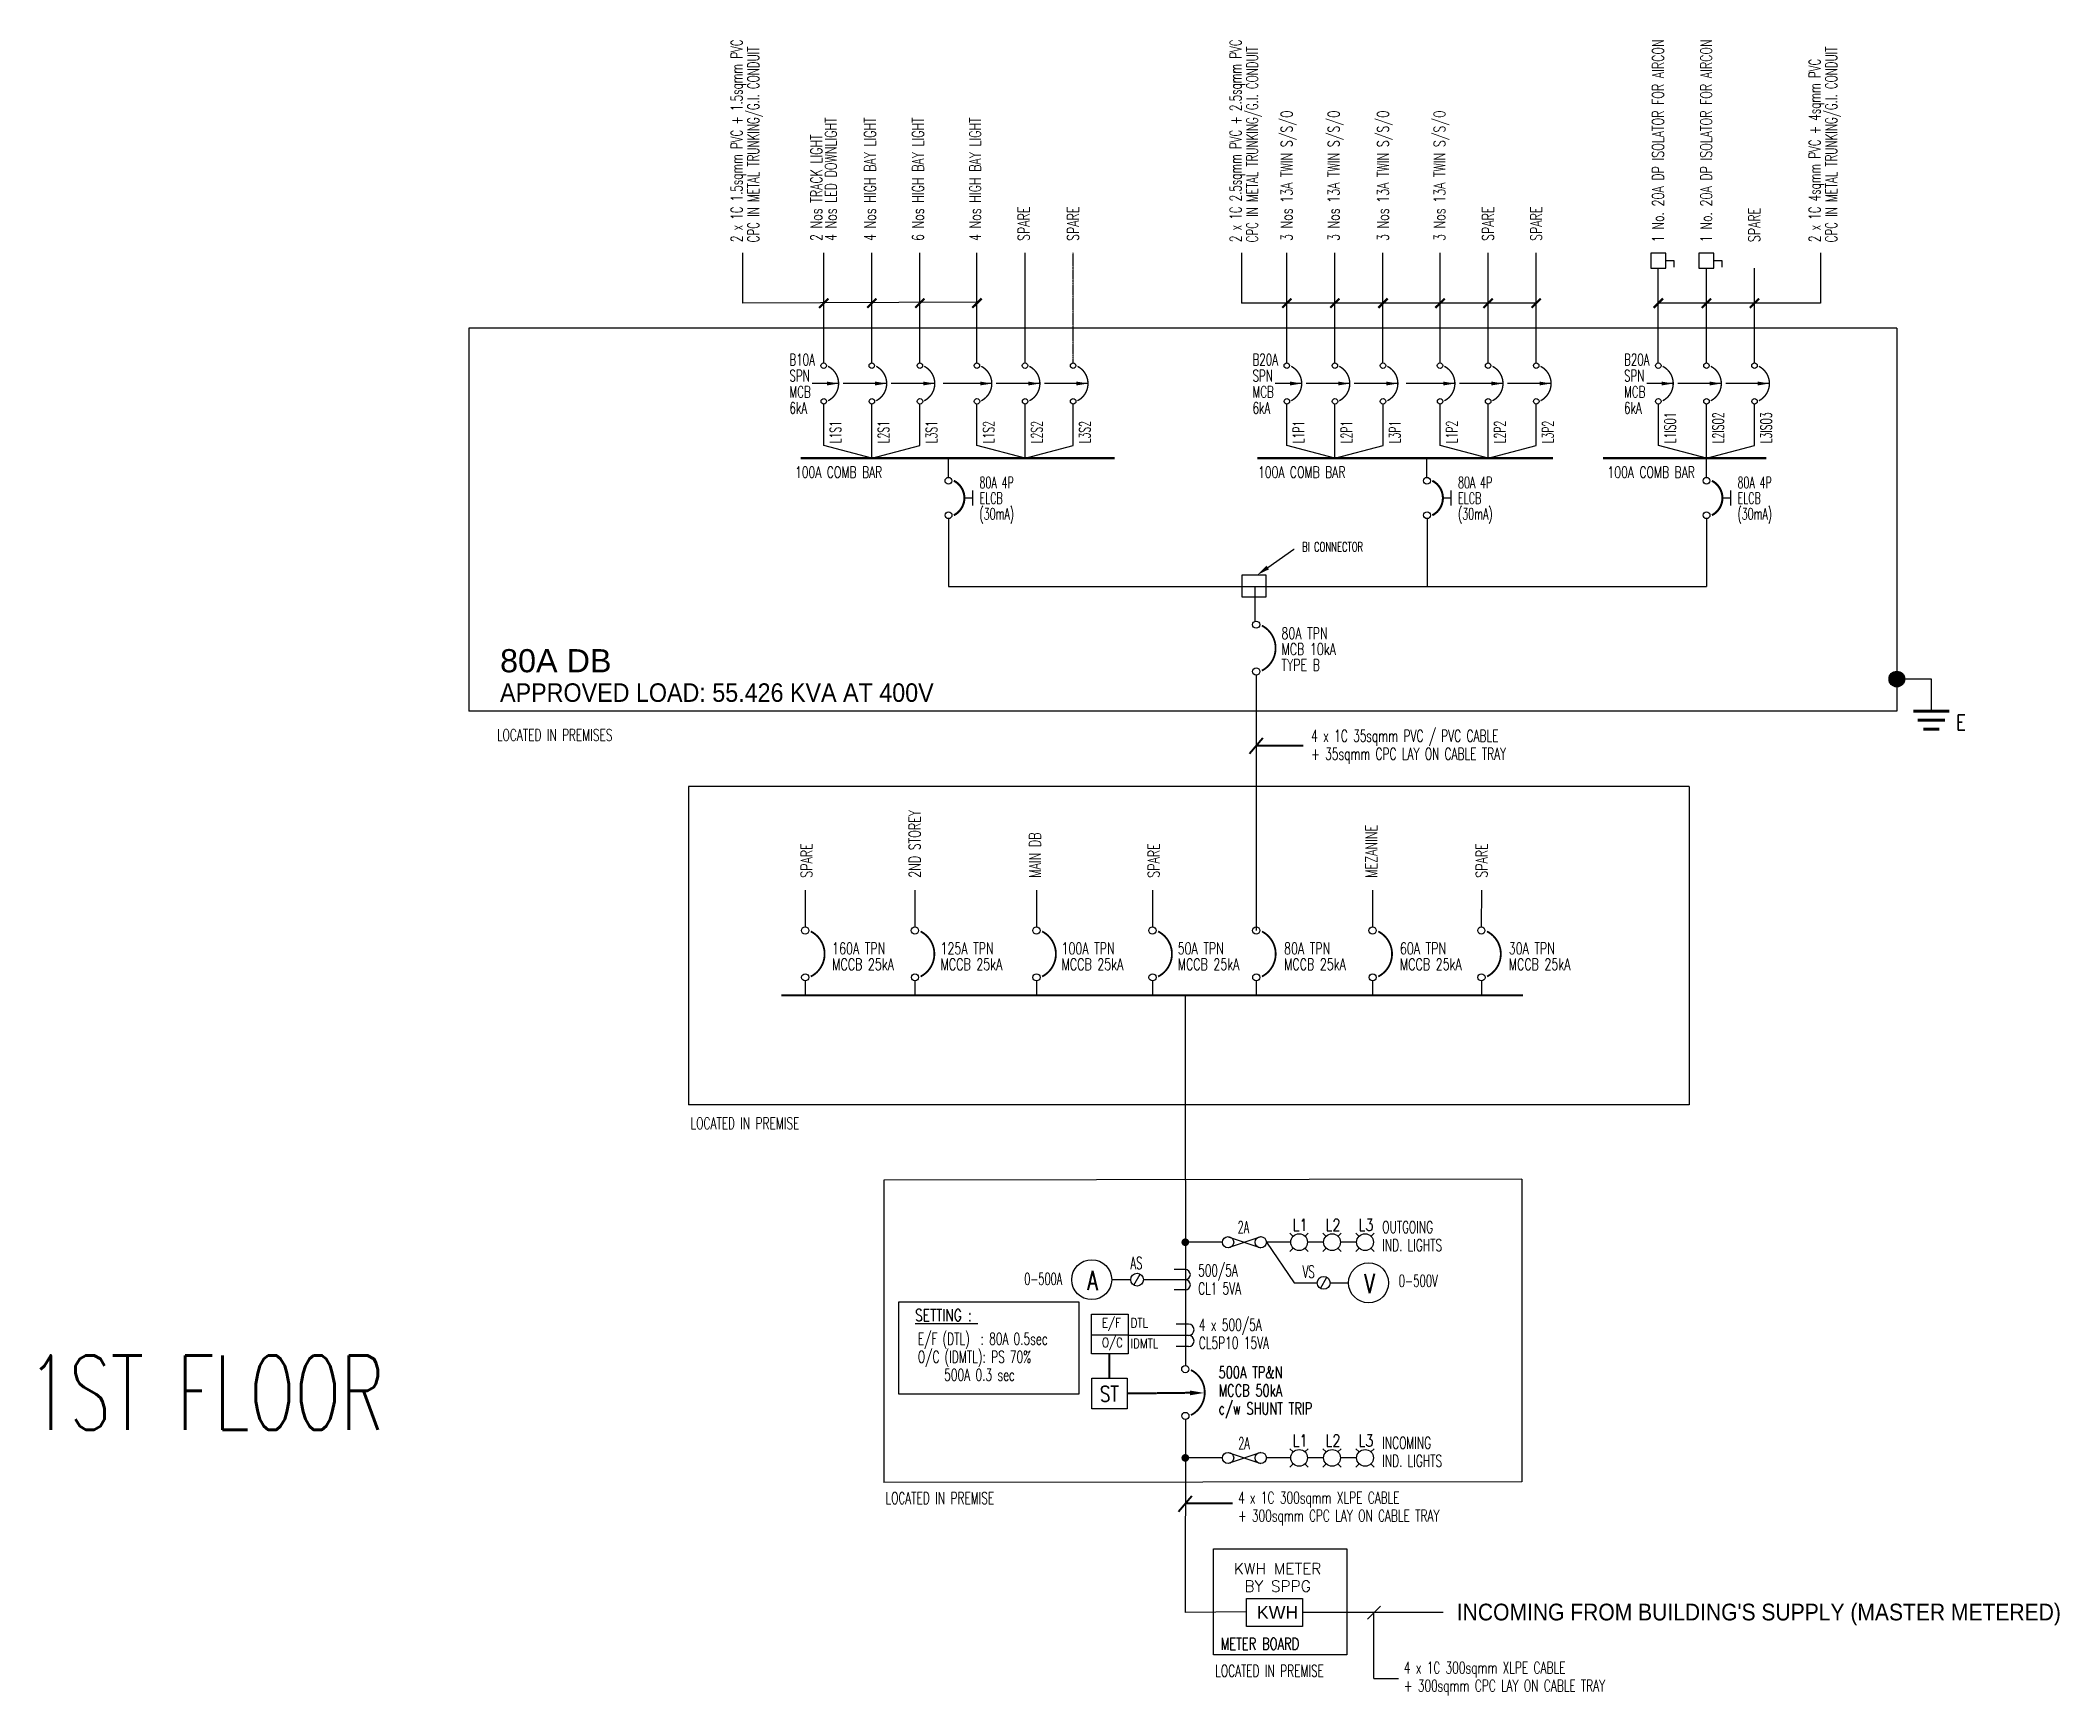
# Model space of a CAD drawing. Header units: millimetres. Extents: x 16251 to 284555, y 9213 to 36092.
# Drawn here: x 144776 to 175298, y 9213 to 34231 of the extents above; entities that cross this region are included whole.
import ezdxf
from ezdxf import colors
from ezdxf.entities.mleader import LeaderData, LeaderLine
from ezdxf.lldxf.tags import DXFTag
from ezdxf.math import Vec2, Vec3

# ---------------------------------------------------------------- set-up
doc = ezdxf.new("R2010")
doc.units = ezdxf.units.MM
doc.linetypes.add('DASHED', pattern=[0.75, 0.5, -0.25])
doc.linetypes.add('HIDDEN', pattern=[0.375, 0.25, -0.125])
for name, color, linetype in [('E-_-------_R-', 2, 'Continuous'), ('E-SLD-FRAME', 6, 'Continuous'), ('E-SLD-LEGENDF', 2, 'Continuous'), ('E-SLD-T1', 2, 'Continuous'), ('SLD', 2, 'Continuous'), ('SLD-LINE', 7, 'Continuous'), ('SLD-TXT', 7, 'Continuous'), ('TXT', 7, 'Continuous')]:
    doc.layers.add(name, color=color, linetype=linetype)
doc.styles.add('ARIAL', font='arial.ttf')
doc.styles.add('ROMANS', font='romans.shx', dxfattribs={"width": 0.8})
doc.styles.add('simplex', font='simplex.shx', dxfattribs={"width": 0.7})
doc.styles.add('SLD-TXT', font='romans.shx')
doc.styles.get("Standard").update_dxf_attribs({"font": 'arial.ttf'})
tags = doc.linetypes.add('CENTER', pattern=[2, 1.25, -0.25, 0.25, -0.25]).pattern_tags.tags
tags[10:11] = [DXFTag(74, 4), DXFTag(75, 0), DXFTag(340, '0'), DXFTag(46, 1.0), DXFTag(50, 0.0), DXFTag(44, 0.0), DXFTag(45, 0.0)]
tags[8:9] = [DXFTag(74, 4), DXFTag(75, 0), DXFTag(340, '0'), DXFTag(46, 1.0), DXFTag(50, 0.0), DXFTag(44, 0.0), DXFTag(45, 0.0)]
tags[6:7] = [DXFTag(74, 4), DXFTag(75, 0), DXFTag(340, '0'), DXFTag(46, 1.0), DXFTag(50, 0.0), DXFTag(44, 0.0), DXFTag(45, 0.0)]
tags[4:5] = [DXFTag(74, 4), DXFTag(75, 0), DXFTag(340, '0'), DXFTag(46, 1.0), DXFTag(50, 0.0), DXFTag(44, 0.0), DXFTag(45, 0.0)]
doc.dimstyles.new('A', dxfattribs={"dimtxt": 0.18, "dimasz": 150, "dimexe": 0.18, "dimexo": 0.0625, "dimgap": 0.09, "dimtad": 0, "dimtih": 1, "dimtoh": 1, "dimdec": 4, "dimzin": 0, "dimdsep": 46, "dimtxsty": 'Standard', "dimcen": 0.09, "dimadec": 0, "dimazin": 0, "dimtfac": 1, "dimtdec": 4, "dimtofl": 0, "dimtmove": 0, "dimatfit": 3, "dimfxl": 1, "dimtolj": 1, "dimtzin": 0, "dimarcsym": 0})

msp = doc.modelspace()

# ---------------------------------------------------------------- texts
at = {"color": 0, "linetype": 'ByBlock', "char_height": 170.59, "width": 7653.88, "attachment_point": 1, "line_spacing_factor": 0.890323, "style": 'ROMANS'}
for insert in [(156182, 27790), (163182, 27790), (168464, 27790)]:
    msp.add_mtext('{\\W0.7;100A COMB BAR}', dxfattribs=dict(at, insert=insert))
at = {"color": 0, "linetype": 'ByBlock', "lineweight": 40, "char_height": 175, "attachment_point": 1, "line_spacing_factor": 0.818814, "style": 'ROMANS'}
for s, insert, width in [('{\\W0.7;80A TPN \\PMCB 10kA \\PTYPE B}', (163535, 25357), 1118.38), ('{\\W0.7;160A TPN \\PMCCB 25kA }', (156744, 20594), 1276.49), ('{\\W0.7;125A TPN \\PMCCB 25kA }', (158382, 20594), 1276.49), ('{\\W0.7;100A TPN \\PMCCB 25kA }', (160211, 20594), 1276.49), ('{\\W0.7;50A TPN \\PMCCB 25kA }', (161966, 20594), 1276.49), ('{\\W0.7;80A TPN \\PMCCB 25kA }', (163575, 20594), 1276.49), ('{\\W0.7;60A TPN \\PMCCB 25kA }', (165326, 20594), 1276.49), ('{\\W0.7;30A TPN \\PMCCB 25kA }', (166970, 20594), 1276.49)]:
    msp.add_mtext(s, dxfattribs=dict(at, insert=insert, width=width))
at = {"color": 0, "insert": (163164, 10567), "char_height": 191.9, "width": 690.73, "attachment_point": 1, "style": 'ARIAL'}
msp.add_mtext('{\\W1;KWH}', dxfattribs=at)
at = {"layer": 'E-SLD-T1', "color": 7, "style": 'ROMANS', "width": 0.7}
msp.add_text('METER BOARD', height=181.55, dxfattribs=at).set_placement((162615, 9906))
at = {"layer": 'SLD-TXT', "style": 'SLD-TXT'}
for s, height, width, p in [('2 x 1C 1.5sqmm PVC + 1.5sqmm PVC', 175, 0.65, (155388, 31184)), ('2 x 1C 2.5sqmm PVC + 2.5sqmm PVC', 175, 0.65, (162929, 31184)), ('1 No. 20A DP ISOLATOR FOR AIRCON', 175, 0.7, (169316, 31181)), ('1 No. 20A DP ISOLATOR FOR AIRCON', 175, 0.7, (170043, 31181)), ('CPC IN METAL TRUNKING/G.I. CONDUIT ', 175, 0.65, (155639, 31178)), ('CPC IN METAL TRUNKING/G.I. CONDUIT ', 175, 0.65, (163180, 31178)), ('2 x 1C 4sqmm PVC + 4sqmm PVC', 175, 0.65, (171682, 31184)), ('CPC IN METAL TRUNKING/G.I. CONDUIT ', 175, 0.65, (171933, 31178)), ('4 Nos LED DOWNLIGHT', 175, 0.7, (156812, 31199)), ('4 Nos HIGH BAY LIGHT', 175, 0.7, (157404, 31199)), ('6 Nos HIGH BAY LIGHT', 175, 0.7, (158130, 31199)), ('4 Nos HIGH BAY LIGHT', 175, 0.7, (158993, 31199)), ('3 Nos 13A TWIN S/S/O ', 175, 0.7, (163703, 31199)), ('3 Nos 13A TWIN S/S/O ', 175, 0.7, (164413, 31199)), ('3 Nos 13A TWIN S/S/O ', 175, 0.7, (165157, 31199)), ('3 Nos 13A TWIN S/S/O ', 175, 0.7, (166012, 31199)), ('2 Nos TRACK LIGHT', 175, 0.7, (156592, 31199)), ('SPARE', 175, 0.7, (159728, 31199)), ('SPARE', 175, 0.7, (160473, 31199)), ('SPARE', 175, 0.7, (166746, 31199)), ('SPARE', 175, 0.7, (167473, 31199)), ('SPARE', 175, 0.7, (170769, 31181)), ('L1S1', 170.6, 0.6, (156879, 28140)), ('L2S1', 170.6, 0.6, (157606, 28140)), ('L3S1', 170.6, 0.6, (158332, 28140)), ('L1S2', 170.6, 0.6, (159195, 28140)), ('L2S2', 170.6, 0.6, (159922, 28140)), ('L3S2', 170.6, 0.6, (160648, 28140)), ('L1P1', 170.6, 0.6, (163879, 28140)), ('L2P1', 170.6, 0.6, (164606, 28140)), ('L3P1', 170.6, 0.6, (165333, 28140)), ('L1P2', 170.6, 0.6, (166195, 28140)), ('L2P2', 170.6, 0.6, (166922, 28140)), ('L3P2', 170.6, 0.6, (167649, 28140)), ('L1ISO1', 170.6, 0.6, (169495, 28140)), ('L2ISO2', 170.6, 0.6, (170222, 28140)), ('L3ISO3', 170.6, 0.6, (170948, 28140)), ('2ND STOREY', 175, 0.7, (158079, 21575)), ('MEZANINE', 175, 0.7, (164980, 21575)), ('SPARE', 175, 0.7, (156444, 21575)), ('MAIN DB', 175, 0.7, (159896, 21575)), ('SPARE', 175, 0.7, (161692, 21575)), ('SPARE', 175, 0.7, (166648, 21575))]:
    msp.add_text(s, height=height, rotation=90, dxfattribs=dict(at, width=width)).set_placement(p)
for s, height, width, p in [('2A', 180, 0.6, (162873, 16205)), ('AS', 185.1, 0.6, (161253, 15660)), ('VS', 185.1, 0.6, (163856, 15527)), ('%%USETTING : ', 180, 0.75, (157998, 14873)), ('2A', 180, 0.6, (162881, 12938))]:
    msp.add_text(s, height=height, dxfattribs=dict(at, width=width)).set_placement(p)
at = {"layer": 'SLD-TXT', "attachment_point": 1, "style": 'SLD-TXT'}
for s, insert, char_height, width, line_spacing_factor in [('{\\W0.65;B10A \\PSPN\\PMCB\\P6kA}', (156098, 29493), 175, 669.59, 0.833333), ('{\\W0.65;B20A \\PSPN\\PMCB\\P6kA}', (163098, 29493), 175, 669.59, 0.833333), ('{\\W0.65;B20A \\PSPN\\PMCB\\P6kA}', (168714, 29493), 175, 669.59, 0.833333), ('{\\W0.6;80A 4P\\PELCB \\P(30mA)}', (158971, 27636), 175, 2442.69, 0.810811), ('{\\W0.6;80A 4P\\PELCB \\P(30mA)}', (166205, 27636), 175, 2442.69, 0.810811), ('{\\W0.6;80A 4P\\PELCB \\P(30mA)}', (170429, 27636), 175, 2442.69, 0.810811), ('{\\W0.65;BI CONNECTOR}', (163848, 26648), 143.08, 3100.92, 0.908108), ('{\\W0.65;LOCATED IN PREMISES}', (151678, 23823), 180, 3901.15, 0.908108), ('{\\W0.65;4 x 1C 35sqmm PVC / PVC CABLE \\P+ 35sqmm CPC LAY ON CABLE TRAY\\W0.75; }', (163986, 23810), 180, 3901.15, 0.908108), ('{\\W0.75;E}', (173736, 24037), 234, 2960.08, 0.908108), ('{\\W0.65;LOCATED IN PREMISE}', (154603, 17953), 180, 3901.15, 0.908108), ('\\A1;{\\W0.65;OUTGOING \\PIND. LIGHTS}', (165057, 16385), 180, 2416.57, 0.908108), ('\\A1;{\\W0.6;0-500A}', (159648, 15601), 180, 2416.57, 0.908108), ('\\A1;{\\W0.65;500/5A\\PCL1 5VA}', (162275, 15728), 180, 2416.57, 0.908108), ('\\A1;{\\W0.6;0-500V}', (165308, 15575), 185.09, 2416.57, 0.908108), ('\\A1;{\\W0.65;E/F (DTL)  : 80A 0.5sec\\PO/C (IDMTL): PS 70%\\P     500A 0.3 sec}', (158038, 14696), 180, 2416.57, 0.908108), ('\\A1;{\\W0.65;4 x 500/5A\\PCL5P10 15VA}', (162289, 14907), 180, 2416.57, 0.908108), ('{\\W0.65;1ST FLOOR}', (144588, 14356), 1123.31, 6316.73, 0.908108), ('\\pxt8;{\\W0.7;500A TP&N \\P\\ptz;MCCB 50kA \\Pc/w SHUNT TRIP}', (162585, 14189), 180, 2416.57, 0.908108), ('\\A1;{\\W0.65;INCOMING\\PIND. LIGHTS}', (165057, 13125), 180, 2416.57, 0.908108), ('{\\W0.65;LOCATED IN PREMISE}', (157549, 12289), 180, 3901.15, 0.908108), ('{\\W0.65;4 x 1C 300sqmm XLPE CABLE \\P+ 300sqmm CPC LAY ON CABLE TRAY\\W0.75; }', (162879, 12295), 180, 3901.15, 0.908108), ('\\pxqc;KWH METER\\PBY SPPG', (162043, 11217), 169.71, 2869.67, 0.934884), ('{\\W0.65;LOCATED IN PREMISE}', (162533, 9677), 180, 3901.15, 0.908108), ('{\\W0.65;4 x 1C 300sqmm XLPE CABLE \\P+ 300sqmm CPC LAY ON CABLE TRAY\\W0.75; }', (165385, 9726), 180, 3901.15, 0.908108)]:
    msp.add_mtext(s, dxfattribs=dict(at, insert=insert, char_height=char_height, width=width, line_spacing_factor=line_spacing_factor))
at = {"layer": 'TXT', "style": 'simplex', "width": 0.8}
for s, p in [('L1', (163702, 16239)), ('L2', (164200, 16239)), ('L3', (164698, 16239)), ('L1', (163702, 12979)), ('L2', (164200, 12979)), ('L3', (164698, 12979))]:
    msp.add_text(s, height=180, dxfattribs=at).set_placement(p)
at = {"layer": 'TXT', "color": 3, "attachment_point": 1, "line_spacing_factor": 0.926797, "style": 'ARIAL'}
for s, insert, char_height, width in [('\\P80A DB', (151724, 25571), 350, 4520.12), ('{\\W0.9;\\PAPPROVED LOAD: 55.426 KVA AT 400V}', (151724, 24946), 280, 6727.75), ("\\pxqc;{\\W0.9;INCOMING FROM BUILDING'S SUPPLY (MASTER METERED)}", (166000, 10603), 253.13, 9503.29)]:
    msp.add_mtext(s, dxfattribs=dict(at, insert=insert, char_height=char_height, width=width))
at = {"layer": 'TXT', "line_spacing_factor": 0.818182, "style": 'simplex'}
for s, insert, char_height, width, attachment_point in [('\\A1;A ', (160758, 15635), 291.7, 4872.52, 3), ('\\A1;V', (164944, 15588), 291.7, 4872.52, 3), ('{\\W0.8;E/F }', (160821, 14918), 142.06, 2574.92, 1), ('{\\W0.8;DTL }', (161255, 14918), 142.06, 2574.92, 1), ('{\\W0.8;O/C }', (160821, 14622), 142.06, 2574.92, 1), ('{\\W0.8;IDMTL }', (161255, 14608), 142.06, 2574.92, 1), ('{\\W0.8;ST} ', (160790, 13891), 233.07, 4224.48, 1)]:
    msp.add_mtext(s, dxfattribs=dict(at, insert=insert, char_height=char_height, width=width, attachment_point=attachment_point))

# ---------------------------------------------------------------- blocks, each defined once
blk = doc.blocks.new('MCCB')
at = {"color": 7}
for centre in [(-1, 558), (0, 40)]:
    blk.add_circle(centre, 39.6, dxfattribs=at)
at = {"layer": 'E-SLD-LEGENDF', "color": 7, "const_width": 20}
blk.add_lwpolyline([(62, 49, 0.61125), (62, 548)], format="xyb", dxfattribs=at)
blk = doc.blocks.new('RCCB')
at = {"color": 7}
for centre in [(-1, 548), (0, 49)]:
    blk.add_circle(centre, 49.5, dxfattribs=at)
at = {"layer": 'E-SLD-LEGENDF', "color": 7, "linetype": 'ByBlock'}
blk.add_line((230, 299), (350, 299), dxfattribs=at)
at = {"layer": 'E-SLD-LEGENDF', "color": 7}
blk.add_line((350, 190), (350, 408), dxfattribs=at)
at = {"layer": 'E-SLD-LEGENDF', "color": 7, "const_width": 30}
blk.add_lwpolyline([(77, 49, 0.611384), (77, 548)], format="xyb", dxfattribs=at)
blk = doc.blocks.new('DP ISOL')
at = {"layer": 'SLD', "color": 7, "linetype": 'Continuous', "ltscale": 0.5}
for p, q in [((141, -289), (20, -289)), ((141, -141), (141, -289))]:
    blk.add_line(p, q, dxfattribs=at)
blk.add_lwpolyline([(0, 141), (0, -141), (282, -141), (282, 141)], close=True, dxfattribs=at)

# ---------------------------------------------------------------- hatches: boundary and pattern name
at = {"layer": 'E-SLD-LEGENDF'}
h = msp.add_hatch(color=256, dxfattribs=at)
h.dxf.hatch_style = 1
edge = h.paths.add_edge_path()
edge.add_arc((172838, 24578), 119, 0, 360)

# ---------------------------------------------------------------- linework, layer by layer
for p, q in [((158504, 25979), (169961, 25979)), ((161217, 14659), (160663, 14660)), ((163008, 10480), (162082, 10470))]:
    msp.add_line(p, q)
for points in [[(162934, 25820), (163305, 25820), (163305, 26149), (162934, 26149)], [(157750, 15166), (160474, 15166), (160474, 13770), (157750, 13770)]]:
    msp.add_lwpolyline(points, close=True)
at = {"color": 3}
msp.add_lwpolyline([(163008, 10679), (163851, 10679), (163851, 10258), (163008, 10258)], close=True, dxfattribs=at)
msp.add_lwpolyline([(165981, 10468), (163851, 10468)])
at = {"color": 7}
for points in [[(165030, 10565), (164836, 10371)], [(164933, 9473), (164933, 10468)]]:
    msp.add_lwpolyline(points, dxfattribs=at)
at = {"layer": 'E-_-------_R-', "color": 0, "lineweight": 40}
for p, q in [((163052, 23452), (163256, 23689)), ((163866, 23570), (163154, 23570)), ((161980, 11997), (162183, 12234)), ((162794, 12115), (162081, 12115))]:
    msp.add_line(p, q, dxfattribs=at)
at = {"layer": 'E-_-------_R-', "color": 0, "linetype": 'HIDDEN', "lineweight": 40, "ltscale": 10}
for points in [[(160936, 14009), (160936, 14381)], [(162152, 13788), (161205, 13777)]]:
    msp.add_lwpolyline(points, dxfattribs=at)
at = {"layer": 'E-SLD-FRAME', "color": 7, "linetype": 'CENTER', "ltscale": 1.5}
for p, q in [((172838, 29880), (151253, 29880)), ((151253, 29880), (151253, 24095)), ((172838, 29880), (172838, 24095)), ((172838, 24095), (151253, 24095)), ((169697, 22953), (154572, 22953)), ((154572, 22953), (154572, 18143)), ((169697, 22953), (169697, 18143)), ((169697, 18143), (154572, 18143)), ((167170, 17018), (157527, 17006)), ((157527, 17006), (157527, 12434)), ((167170, 17018), (167170, 12447)), ((167170, 12447), (157527, 12434))]:
    msp.add_line(p, q, dxfattribs=at)
msp.add_lwpolyline([(162506, 11432), (164523, 11432), (164523, 9830), (162506, 9830)], close=True, dxfattribs=at)
at = {"layer": 'E-SLD-LEGENDF'}
for p, q in [((173359, 24578), (172838, 24578)), ((173359, 24095), (173359, 24578))]:
    msp.add_line(p, q, dxfattribs=at)
for points, const_width in [([(173085, 24095), (173633, 24095)], 45.7), ([(173153, 23958), (173565, 23958)], 45.7), ([(173236, 23821), (173482, 23821)], 41.1)]:
    msp.add_lwpolyline(points, dxfattribs=dict(at, const_width=const_width))
msp.add_circle((172838, 24578), 119, dxfattribs=at)
at = {"layer": 'SLD', "color": 7}
for p, q in [((155390, 31018), (155390, 30259)), ((162932, 31018), (162932, 30259)), ((171685, 31018), (171685, 30259)), ((158932, 30275), (155390, 30259)), ((167386, 30259), (162932, 30259)), ((171685, 30259), (169232, 30259))]:
    msp.add_line(p, q, dxfattribs=at)
at = {"layer": 'SLD', "const_width": 33}
for points in [[(156269, 27916), (161016, 27916)], [(163171, 27916), (167640, 27916)], [(168398, 27916), (170867, 27916)], [(155974, 19798), (167187, 19798)]]:
    msp.add_lwpolyline(points, dxfattribs=at)
at = {"layer": 'SLD-LINE', "linetype": 'ByBlock'}
for p, q in [((156616, 29357), (156616, 31018)), ((157343, 29357), (157343, 31018)), ((158070, 29357), (158070, 31018)), ((158932, 29357), (158932, 31018)), ((159659, 29357), (159659, 31018)), ((163616, 29357), (163616, 31018)), ((164343, 29357), (164343, 31018)), ((165070, 29357), (165070, 31018)), ((165932, 29357), (165932, 31018)), ((166659, 29357), (166659, 31018)), ((167386, 29357), (167386, 31018)), ((169232, 29357), (169232, 30789)), ((169959, 29357), (169959, 30789)), ((170686, 29357), (170686, 30789)), ((158502, 27627), (158502, 27916)), ((165735, 27627), (165735, 27916)), ((169960, 27627), (169960, 27916))]:
    msp.add_line(p, q, dxfattribs=at)
at = {"layer": 'SLD-LINE', "linetype": 'DASHED'}
msp.add_line((160386, 29357), (160386, 31018), dxfattribs=at)
at = {"layer": 'SLD-LINE'}
for p, q in [((156617, 28110), (156617, 28733)), ((157344, 27916), (157344, 28733)), ((158071, 28110), (158071, 28733)), ((158933, 28110), (158933, 28733)), ((159660, 27916), (159660, 28733)), ((160387, 28110), (160387, 28733)), ((163617, 28110), (163617, 28733)), ((164344, 27916), (164344, 28733)), ((165071, 28110), (165071, 28733)), ((165933, 28110), (165933, 28733)), ((166660, 27916), (166660, 28733)), ((167387, 28110), (167387, 28733)), ((169233, 28110), (169233, 28733)), ((169960, 27916), (169960, 28733)), ((170687, 28110), (170687, 28733)), ((157344, 27916), (156617, 28110)), ((157344, 27916), (158071, 28110)), ((159660, 27916), (158933, 28110)), ((159660, 27916), (160387, 28110)), ((164344, 27916), (163617, 28110)), ((164344, 27916), (165071, 28110)), ((166660, 27916), (165933, 28110)), ((166660, 27916), (167387, 28110)), ((169960, 27916), (169233, 28110)), ((169960, 27916), (170687, 28110))]:
    msp.add_line(p, q, dxfattribs=at)
at = {"layer": 'SLD-TXT', "color": 7}
msp.add_line((164933, 9473), (165304, 9473), dxfattribs=at)
at = {"layer": 'SLD-TXT', "const_width": 33.1}
for points in [[(156546, 30189), (156687, 30329)], [(157273, 30189), (157413, 30329)], [(158000, 30189), (158140, 30329)], [(158862, 30189), (159003, 30329)], [(163546, 30189), (163687, 30329)], [(164273, 30189), (164413, 30329)], [(165000, 30189), (165140, 30329)], [(165862, 30189), (166003, 30329)], [(166589, 30189), (166729, 30329)], [(167316, 30189), (167456, 30329)], [(169162, 30189), (169302, 30329)], [(169889, 30189), (170029, 30329)], [(170615, 30189), (170756, 30329)]]:
    msp.add_lwpolyline(points, dxfattribs=at)
at = {"layer": 'TXT', "color": 7}
for p, q in [((158503, 27003), (158504, 25979)), ((165736, 27003), (165736, 25979)), ((169961, 27003), (169961, 25979)), ((163134, 25979), (163134, 25451)), ((163154, 24638), (163154, 20777)), ((156338, 21389), (156337, 20831)), ((157996, 21389), (157996, 20831)), ((159833, 21389), (159833, 20831)), ((161587, 21389), (161586, 20831)), ((164913, 21389), (164913, 20831)), ((166557, 21389), (166556, 20831)), ((156337, 20015), (156337, 19798)), ((157996, 20015), (157996, 19798)), ((159833, 20015), (159833, 19798)), ((161587, 20015), (161587, 19798)), ((163155, 20015), (163155, 19798)), ((164914, 20015), (164914, 19798)), ((166558, 20015), (166558, 19798)), ((162082, 19798), (162083, 14202)), ((162083, 13386), (162082, 10470))]:
    msp.add_line(p, q, dxfattribs=at)
at = {"layer": 'TXT', "color": 3}
for p, q in [((163664, 16204), (163712, 16155)), ((163891, 16155), (163939, 16204)), ((164163, 16204), (164211, 16155)), ((164390, 16155), (164438, 16204)), ((164661, 16204), (164709, 16155)), ((164888, 16155), (164936, 16204)), ((163664, 15928), (163712, 15976)), ((163891, 15976), (163939, 15928)), ((164163, 15928), (164211, 15976)), ((164390, 15976), (164438, 15928)), ((164661, 15928), (164709, 15976)), ((164888, 15976), (164936, 15928)), ((163664, 12944), (163712, 12896)), ((163891, 12896), (163939, 12944)), ((164163, 12944), (164211, 12896)), ((164390, 12896), (164438, 12944)), ((164661, 12944), (164709, 12896)), ((164888, 12896), (164936, 12944)), ((163664, 12668), (163712, 12717)), ((163891, 12717), (163939, 12668)), ((164163, 12668), (164211, 12717)), ((164390, 12717), (164438, 12668)), ((164661, 12668), (164709, 12717)), ((164888, 12717), (164936, 12668))]:
    msp.add_line(p, q, dxfattribs=at)
at = {"layer": 'TXT'}
for p, q in [((162644, 16066), (162082, 16066)), ((163223, 16150), (162729, 15981)), ((162729, 16150), (163223, 15981)), ((163675, 16066), (163307, 16066)), ((163311, 16066), (163727, 15452)), ((164174, 16066), (163928, 16066)), ((164672, 16066), (164427, 16066)), ((161305, 15416), (161402, 15583)), ((161256, 15500), (160968, 15500)), ((162082, 15500), (161450, 15500)), ((163727, 15452), (164077, 15452)), ((164125, 15368), (164222, 15536)), ((164270, 15452), (164551, 15452)), ((162130, 14658), (161217, 14658)), ((163223, 12890), (162729, 12722)), ((162729, 12890), (163223, 12722)), ((162644, 12806), (162082, 12806)), ((163675, 12806), (163307, 12806)), ((164174, 12806), (163928, 12806)), ((164672, 12806), (164427, 12806))]:
    msp.add_line(p, q, dxfattribs=at)
at = {"layer": 'TXT', "color": 5}
for p, q in [((162082, 15652), (161913, 15652)), ((162082, 15347), (161913, 15347)), ((162130, 14828), (161943, 14828)), ((162130, 14489), (161943, 14489))]:
    msp.add_line(p, q, dxfattribs=at)
at = {"layer": 'TXT', "const_width": 58.3}
for points in [[(162053, 16066, 1), (162111, 16066, 1)], [(162053, 12806, 1), (162111, 12806, 1)]]:
    msp.add_lwpolyline(points, format="xyb", close=True, dxfattribs=at)
at = {"layer": 'TXT', "color": 5}
for points in [[(161217, 14980), (161217, 14380), (160663, 14380), (160663, 14980)], [(160667, 14009), (161205, 14009), (161205, 13546), (160667, 13546)]]:
    msp.add_lwpolyline(points, close=True, dxfattribs=at)
at = {"layer": 'TXT', "color": 3}
for centre, radius in [((163802, 16066), 127), ((164300, 16066), 127), ((164799, 16066), 127), ((162729, 16066), 84.4), ((163223, 16066), 84.4), ((162729, 12806), 84.4), ((163223, 12806), 84.4), ((163802, 12806), 127), ((164300, 12806), 127), ((164799, 12806), 127)]:
    msp.add_circle(centre, radius, dxfattribs=at)
at = {"layer": 'TXT', "color": 5}
for centre, radius in [((160667, 15500), 302), ((161353, 15500), 96.9), ((164852, 15452), 302), ((164174, 15452), 96.9)]:
    msp.add_circle(centre, radius, dxfattribs=at)
for centre, radius in [((162082, 15576), 76.4), ((162082, 15423), 76.4), ((162130, 14743), 84.9), ((162130, 14573), 84.9)]:
    msp.add_arc(centre, radius, 270, 90, dxfattribs=at)
at = {"layer": 'TXT', "linetype": 'DASHED'}
msp.add_solid([(162152, 13824), (162367, 13788), (162152, 13753)], dxfattribs=at)

# ---------------------------------------------------------------- block references
at = {"layer": 'E-SLD-LEGENDF', "linetype": 'ByBlock', "xscale": 1.043890447483075, "yscale": 1.043890447483075, "zscale": 1.043890447483075}
for p in [(158503, 27003), (165736, 27003), (169961, 27003)]:
    msp.add_blockref('RCCB', p, dxfattribs=at)
at = {"layer": 'SLD', "xscale": 0.81, "yscale": 0.81, "zscale": 0.81, "rotation": 90}
for p in [(169232, 30789), (169959, 30789)]:
    msp.add_blockref('DP ISOL', p, dxfattribs=at)
at = {"layer": 'SLD', "lineweight": -3}
for p, xscale, yscale, zscale in [((156617, 28733), 1.043890447483075, 1.043890447483075, 1.043890447483075), ((157344, 28733), 1.043890447483075, 1.043890447483075, 1.043890447483075), ((158071, 28733), 1.043890447483075, 1.043890447483075, 1.043890447483075), ((158933, 28733), 1.043890447483075, 1.043890447483075, 1.043890447483075), ((159660, 28733), 1.043890447483075, 1.043890447483075, 1.043890447483075), ((160387, 28733), 1.043890447483075, 1.043890447483075, 1.043890447483075), ((163617, 28733), 1.043890447483075, 1.043890447483075, 1.043890447483075), ((164344, 28733), 1.043890447483075, 1.043890447483075, 1.043890447483075), ((165071, 28733), 1.043890447483075, 1.043890447483075, 1.043890447483075), ((165933, 28733), 1.043890447483075, 1.043890447483075, 1.043890447483075), ((166660, 28733), 1.043890447483075, 1.043890447483075, 1.043890447483075), ((167387, 28733), 1.043890447483075, 1.043890447483075, 1.043890447483075), ((169233, 28733), 1.043890447483075, 1.043890447483075, 1.043890447483075), ((169960, 28733), 1.043890447483075, 1.043890447483075, 1.043890447483075), ((170687, 28733), 1.043890447483075, 1.043890447483075, 1.043890447483075), ((163154, 24638), 1.365952055823138, 1.365952055823138, 1.365952055823138), ((156337, 20015), 1.365952055823138, 1.365952055823138, 1.365952055823138), ((157996, 20015), 1.365952055823138, 1.365952055823138, 1.365952055823138), ((159833, 20015), 1.365952055823138, 1.365952055823138, 1.365952055823138), ((161587, 20015), 1.365952055823138, 1.365952055823138, 1.365952055823138), ((163155, 20015), 1.365952055823138, 1.365952055823138, 1.365952055823138), ((164914, 20015), 1.365952055823138, 1.365952055823138, 1.365952055823138), ((166558, 20015), 1.365952055823138, 1.365952055823138, 1.365952055823138), ((162083, 13386), 1.365952055823138, 1.365952055823138, 1.365952055823138)]:
    msp.add_blockref('MCCB', p, dxfattribs=dict(at, xscale=xscale, yscale=yscale, zscale=zscale))

msp.set_redraw_order([(e.dxf.handle, doc.entitydb.next_handle()) for e in msp.query("TEXT MTEXT ATTDEF DIMENSION ARC_DIMENSION")])  # texts and dimensions are drawn at this point

# ---------------------------------------------------------------- leaders
ml = msp.add_multileader_mtext('Standard')
ml.set_content('', color=256)
ml.set_leader_properties()
ml.build(insert=Vec2(0, 0))
ml.multileader.update_dxf_attribs({"arrow_head_size": 200})
ctx = ml.context
ctx.base_point, ctx.arrow_head_size, ctx.plane_origin = Vec3(163730, 26540), 200, Vec3(163164, 26149)
notes = []
notes.append((ctx, [(0, (1, 1, 0), (163722, 26540), (1, 0), 8, [(0, [(163164, 26149)], 0, [])])]))
ctx.mtext.insert, ctx.mtext.flow_direction = Vec3(163732, 26542), 5
at = {"layer": 'SLD-TXT'}
for points in [[(156842, 29045), (156441, 29045)], [(157569, 29045), (156909, 29045)], [(158296, 29045), (157636, 29045)], [(159158, 29045), (158421, 29045)], [(159885, 29045), (159225, 29045)], [(160612, 29045), (159952, 29045)], [(163842, 29045), (163442, 29045)], [(164569, 29045), (163909, 29045)], [(165296, 29045), (164636, 29045)], [(166158, 29045), (165422, 29045)], [(166885, 29045), (166225, 29045)], [(167612, 29045), (166952, 29045)], [(169458, 29045), (169057, 29045)], [(170185, 29045), (169525, 29045)], [(170911, 29045), (170251, 29045)]]:
    msp.add_leader(points, dimstyle='A', override={"dimasz": 175, "dimgap": 0.09, "dimtad": 0}, dxfattribs=at)
for ctx, leaders in notes:
    for number, flags, end, landing, length, lines in leaders:
        leader = LeaderData()
        leader.index, (leader.has_last_leader_line, leader.has_dogleg_vector, leader.attachment_direction) = number, flags
        leader.last_leader_point, leader.dogleg_vector, leader.dogleg_length = Vec3(end), Vec3(landing), length
        for number, points, colour, breaks in lines:
            line = LeaderLine()
            line.index, line.vertices, line.color, line.breaks = number, Vec3.list(points), colors.encode_raw_color(colour), breaks
            leader.lines.append(line)
        ctx.leaders.append(leader)

doc.saveas('drawing.dxf')
